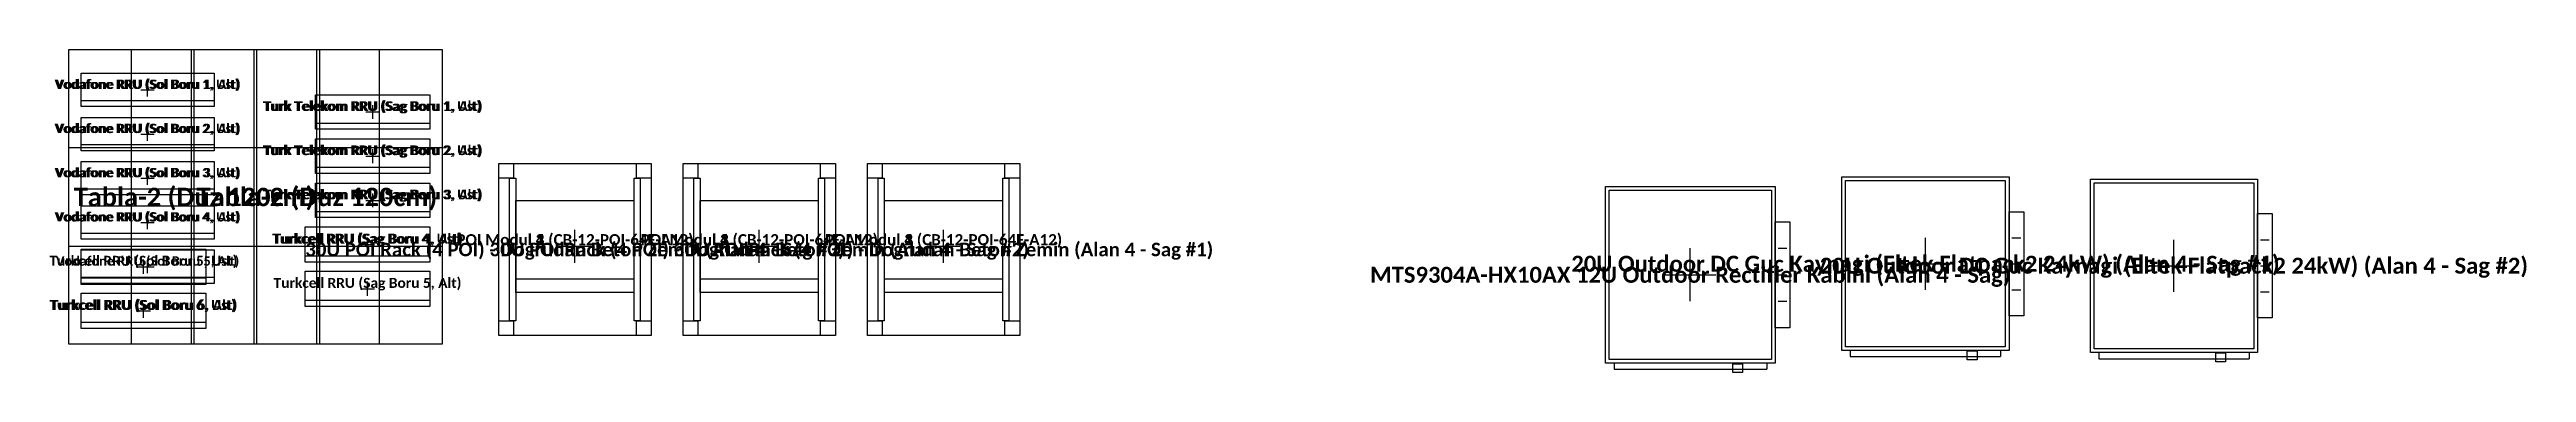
# Model space of a CAD drawing. Header units: metres. Extents: x -25 to 25, y -60.4 to 24.9.
# Drawn here: x 12.26 to 22.34, y -60.37 to -59.06 of the extents above; entities that cross this region are included whole.
import ezdxf
from ezdxf.enums import TextEntityAlignment as Align

# ---------------------------------------------------------------- set-up
doc = ezdxf.new("R2010")
doc.units = ezdxf.units.M
for name, color, linetype in [('BLOK_OZEL_PLATFORM', 140, 'CONTINUOUS'), ('EKP_POI_MODULLERI', 40, 'CONTINUOUS'), ('EKP_POI_TASIYICI_SASE', 30, 'CONTINUOUS'), ('EKP_RECTIFIER_ELTEK_20U', 3, 'CONTINUOUS'), ('EKP_RECTIFIER_MTS9304A', 94, 'CONTINUOUS'), ('EKP_TURK_TELEKOM_RRU', 4, 'CONTINUOUS'), ('EKP_TURKCELL_RRU', 5, 'CONTINUOUS'), ('EKP_VODAFONE_RRU', 1, 'CONTINUOUS')]:
    doc.layers.add(name, color=color, linetype=linetype)
doc.styles.get("Standard").update_dxf_attribs({"font": 'calibrib.ttf'})

msp = doc.modelspace()

# ---------------------------------------------------------------- texts
at = {"layer": 'BLOK_OZEL_PLATFORM'}
for p in [(12.85, -59.656), (13.35, -59.656)]:
    msp.add_text('Tabla-2 (Duz 120cm)', height=0.075, dxfattribs=at).set_placement(p, align=Align.MIDDLE_CENTER)
at = {"layer": 'EKP_POI_MODULLERI'}
for s, p in [('POI Modul 1 (CB-12-POI-64F-A12)', (14.4, -59.83)), ('POI Modul 2 (CB-12-POI-64F-A12)', (14.4, -59.83)), ('POI Modul 3 (CB-12-POI-64F-A12)', (14.4, -59.83)), ('POI Modul 4 (CB-12-POI-64F-A12)', (14.4, -59.83)), ('POI Modul 1 (CB-12-POI-64F-A12)', (15.15, -59.83)), ('POI Modul 2 (CB-12-POI-64F-A12)', (15.15, -59.83)), ('POI Modul 3 (CB-12-POI-64F-A12)', (15.15, -59.83)), ('POI Modul 4 (CB-12-POI-64F-A12)', (15.15, -59.83)), ('POI Modul 1 (CB-12-POI-64F-A12)', (15.9, -59.83)), ('POI Modul 2 (CB-12-POI-64F-A12)', (15.9, -59.83)), ('POI Modul 3 (CB-12-POI-64F-A12)', (15.9, -59.83)), ('POI Modul 4 (CB-12-POI-64F-A12)', (15.9, -59.83))]:
    msp.add_text(s, height=0.045, dxfattribs=at).set_placement(p, align=Align.MIDDLE_CENTER)
at = {"layer": 'EKP_POI_TASIYICI_SASE'}
for s, p in [('30U POI Rack (4 POI) - Dogrudan Beton Zemin (Alan 4 - Sag #3)', (14.4, -59.87)), ('30U POI Rack (4 POI) - Dogrudan Beton Zemin (Alan 4 - Sag #2)', (15.15, -59.87)), ('30U POI Rack (4 POI) - Dogrudan Beton Zemin (Alan 4 - Sag #1)', (15.9, -59.87))]:
    msp.add_text(s, height=0.055, dxfattribs=at).set_placement(p, align=Align.MIDDLE_CENTER)
at = {"layer": 'EKP_RECTIFIER_ELTEK_20U'}
for s, p in [('20U Outdoor DC Guc Kaynagi (Eltek Flatpack2 24kW) (Alan 4 - Sag #1)', (19.896, -59.928)), ('20U Outdoor DC Guc Kaynagi (Eltek Flatpack2 24kW) (Alan 4 - Sag #2)', (20.907, -59.936))]:
    msp.add_text(s, height=0.065, dxfattribs=at).set_placement(p, align=Align.MIDDLE_CENTER)
at = {"layer": 'EKP_RECTIFIER_MTS9304A'}
msp.add_text('MTS9304A-HX10AX 12U Outdoor Rectifier Kabini (Alan 4 - Sag)', height=0.065, dxfattribs=at).set_placement((18.939, -59.973), align=Align.MIDDLE_CENTER)
at = {"layer": 'EKP_TURK_TELEKOM_RRU'}
for s, p in [('Turk Telekom RRU (Sag Boru 1, Ust)', (13.577, -59.286)), ('Turk Telekom RRU (Sag Boru 1, Alt)', (13.577, -59.286)), ('Turk Telekom RRU (Sag Boru 2, Ust)', (13.577, -59.466)), ('Turk Telekom RRU (Sag Boru 2, Alt)', (13.577, -59.466)), ('Turk Telekom RRU (Sag Boru 3, Ust)', (13.577, -59.646)), ('Turk Telekom RRU (Sag Boru 3, Alt)', (13.577, -59.646))]:
    msp.add_text(s, height=0.0392, dxfattribs=at).set_placement(p, align=Align.MIDDLE_CENTER)
at = {"layer": 'EKP_TURKCELL_RRU'}
for s, p in [('Turkcell RRU (Sag Boru 4, Ust)', (13.556, -59.826)), ('Turkcell RRU (Sag Boru 4, Alt)', (13.556, -59.826)), ('Turkcell RRU (Sol Boru 5, Ust)', (12.644, -59.916)), ('Turkcell RRU (Sol Boru 6, Ust)', (12.644, -60.096)), ('Turkcell RRU (Sol Boru 6, Alt)', (12.644, -60.096)), ('Turkcell RRU (Sag Boru 5, Alt)', (13.556, -60.006))]:
    msp.add_text(s, height=0.0406, dxfattribs=at).set_placement(p, align=Align.MIDDLE_CENTER)
at = {"layer": 'EKP_VODAFONE_RRU'}
for s, p in [('Vodafone RRU (Sol Boru 1, Ust)', (12.661, -59.197)), ('Vodafone RRU (Sol Boru 1, Alt)', (12.661, -59.197)), ('Vodafone RRU (Sol Boru 2, Ust)', (12.661, -59.377)), ('Vodafone RRU (Sol Boru 2, Alt)', (12.661, -59.377)), ('Vodafone RRU (Sol Boru 3, Ust)', (12.661, -59.557)), ('Vodafone RRU (Sol Boru 3, Alt)', (12.661, -59.557)), ('Vodafone RRU (Sol Boru 4, Ust)', (12.661, -59.737)), ('Vodafone RRU (Sol Boru 4, Alt)', (12.661, -59.737)), ('Vodafone RRU (Sol Boru 5, Alt)', (12.661, -59.917))]:
    msp.add_text(s, height=0.0378, dxfattribs=at).set_placement(p, align=Align.MIDDLE_CENTER)

# ---------------------------------------------------------------- linework, layer by layer
at = {"layer": 'BLOK_OZEL_PLATFORM'}
for p, q in [((12.595, -60.256), (12.595, -59.055)), ((12.85, -60.256), (12.85, -59.055)), ((13.095, -60.256), (13.095, -59.055)), ((13.105, -60.256), (13.105, -59.055)), ((13.35, -60.256), (13.35, -59.055)), ((13.605, -60.256), (13.605, -59.055)), ((12.34, -59.455), (13.36, -59.455)), ((12.84, -59.455), (13.86, -59.455)), ((12.34, -59.856), (13.36, -59.856)), ((12.84, -59.856), (13.86, -59.856))]:
    msp.add_line(p, q, dxfattribs=at)
for points in [[(12.34, -60.256), (12.34, -59.055), (13.36, -59.055), (13.36, -60.256)], [(12.84, -60.256), (12.84, -59.055), (13.86, -59.055), (13.86, -60.256)]]:
    msp.add_lwpolyline(points, close=True, dxfattribs=at)
at = {"layer": 'EKP_POI_MODULLERI'}
for p, q in [((14.333, -59.857), (14.467, -59.857)), ((14.333, -59.857), (14.467, -59.857)), ((14.333, -59.857), (14.467, -59.857)), ((14.333, -59.857), (14.467, -59.857)), ((14.4, -59.925), (14.4, -59.79)), ((14.4, -59.925), (14.4, -59.79)), ((14.4, -59.925), (14.4, -59.79)), ((14.4, -59.925), (14.4, -59.79)), ((15.083, -59.857), (15.217, -59.857)), ((15.083, -59.857), (15.217, -59.857)), ((15.083, -59.857), (15.217, -59.857)), ((15.083, -59.857), (15.217, -59.857)), ((15.15, -59.925), (15.15, -59.79)), ((15.15, -59.925), (15.15, -59.79)), ((15.15, -59.925), (15.15, -59.79)), ((15.15, -59.925), (15.15, -59.79)), ((15.833, -59.857), (15.967, -59.857)), ((15.833, -59.857), (15.967, -59.857)), ((15.833, -59.857), (15.967, -59.857)), ((15.833, -59.857), (15.967, -59.857)), ((15.9, -59.925), (15.9, -59.79)), ((15.9, -59.925), (15.9, -59.79)), ((15.9, -59.925), (15.9, -59.79)), ((15.9, -59.925), (15.9, -59.79)), ((14.16, -59.989), (14.64, -59.989)), ((14.16, -59.989), (14.64, -59.989)), ((14.16, -59.989), (14.64, -59.989)), ((14.16, -59.989), (14.64, -59.989)), ((14.91, -59.989), (15.39, -59.989)), ((14.91, -59.989), (15.39, -59.989)), ((14.91, -59.989), (15.39, -59.989)), ((14.91, -59.989), (15.39, -59.989)), ((15.66, -59.989), (16.14, -59.989)), ((15.66, -59.989), (16.14, -59.989)), ((15.66, -59.989), (16.14, -59.989)), ((15.66, -59.989), (16.14, -59.989))]:
    msp.add_line(p, q, dxfattribs=at)
for points in [[(14.16, -60.045), (14.16, -59.67), (14.64, -59.67), (14.64, -60.045)], [(14.16, -60.045), (14.16, -59.67), (14.64, -59.67), (14.64, -60.045)], [(14.16, -60.045), (14.16, -59.67), (14.64, -59.67), (14.64, -60.045)], [(14.16, -60.045), (14.16, -59.67), (14.64, -59.67), (14.64, -60.045)], [(14.91, -60.045), (14.91, -59.67), (15.39, -59.67), (15.39, -60.045)], [(14.91, -60.045), (14.91, -59.67), (15.39, -59.67), (15.39, -60.045)], [(14.91, -60.045), (14.91, -59.67), (15.39, -59.67), (15.39, -60.045)], [(14.91, -60.045), (14.91, -59.67), (15.39, -59.67), (15.39, -60.045)], [(15.66, -60.045), (15.66, -59.67), (16.14, -59.67), (16.14, -60.045)], [(15.66, -60.045), (15.66, -59.67), (16.14, -59.67), (16.14, -60.045)], [(15.66, -60.045), (15.66, -59.67), (16.14, -59.67), (16.14, -60.045)], [(15.66, -60.045), (15.66, -59.67), (16.14, -59.67), (16.14, -60.045)]]:
    msp.add_lwpolyline(points, close=True, dxfattribs=at)
at = {"layer": 'EKP_POI_TASIYICI_SASE'}
for points in [[(14.09, -60.22), (14.09, -59.52), (14.71, -59.52), (14.71, -60.22)], [(14.09, -59.58), (14.09, -59.52), (14.15, -59.52), (14.15, -59.58)], [(14.65, -59.58), (14.65, -59.52), (14.71, -59.52), (14.71, -59.58)], [(14.84, -60.22), (14.84, -59.52), (15.46, -59.52), (15.46, -60.22)], [(14.84, -59.58), (14.84, -59.52), (14.9, -59.52), (14.9, -59.58)], [(15.4, -59.58), (15.4, -59.52), (15.46, -59.52), (15.46, -59.58)], [(15.59, -60.22), (15.59, -59.52), (16.21, -59.52), (16.21, -60.22)], [(15.59, -59.58), (15.59, -59.52), (15.65, -59.52), (15.65, -59.58)], [(16.15, -59.58), (16.15, -59.52), (16.21, -59.52), (16.21, -59.58)], [(14.134, -60.16), (14.134, -59.58), (14.159, -59.58), (14.159, -60.16)], [(14.641, -60.16), (14.641, -59.58), (14.666, -59.58), (14.666, -60.16)], [(14.884, -60.16), (14.884, -59.58), (14.909, -59.58), (14.909, -60.16)], [(15.391, -60.16), (15.391, -59.58), (15.416, -59.58), (15.416, -60.16)], [(15.634, -60.16), (15.634, -59.58), (15.659, -59.58), (15.659, -60.16)], [(16.141, -60.16), (16.141, -59.58), (16.166, -59.58), (16.166, -60.16)], [(14.09, -60.22), (14.09, -60.16), (14.15, -60.16), (14.15, -60.22)], [(14.65, -60.22), (14.65, -60.16), (14.71, -60.16), (14.71, -60.22)], [(14.84, -60.22), (14.84, -60.16), (14.9, -60.16), (14.9, -60.22)], [(15.4, -60.22), (15.4, -60.16), (15.46, -60.16), (15.46, -60.22)], [(15.59, -60.22), (15.59, -60.16), (15.65, -60.16), (15.65, -60.22)], [(16.15, -60.22), (16.15, -60.16), (16.21, -60.16), (16.21, -60.22)]]:
    msp.add_lwpolyline(points, close=True, dxfattribs=at)
at = {"layer": 'EKP_RECTIFIER_ELTEK_20U'}
for p, q in [((19.896, -60.034), (19.896, -59.822)), ((20.248, -59.822), (20.284, -59.822)), ((20.907, -60.042), (20.907, -59.83)), ((21.259, -59.83), (21.295, -59.83)), ((19.794, -59.928), (19.998, -59.928)), ((20.248, -59.928), (20.284, -59.928)), ((20.805, -59.936), (21.009, -59.936)), ((21.259, -59.936), (21.295, -59.936)), ((20.248, -60.034), (20.284, -60.034)), ((21.259, -60.042), (21.295, -60.042)), ((19.59, -60.281), (19.59, -60.306)), ((19.59, -60.306), (20.202, -60.306)), ((20.202, -60.281), (20.202, -60.306)), ((20.601, -60.29), (20.601, -60.315)), ((20.601, -60.315), (21.213, -60.315)), ((21.213, -60.29), (21.213, -60.315))]:
    msp.add_line(p, q, dxfattribs=at)
for points in [[(19.556, -60.281), (19.556, -59.574), (20.236, -59.574), (20.236, -60.281)], [(19.571, -60.266), (19.571, -59.589), (20.221, -59.589), (20.221, -60.266)], [(20.567, -60.29), (20.567, -59.583), (21.247, -59.583), (21.247, -60.29)], [(20.582, -60.275), (20.582, -59.598), (21.232, -59.598), (21.232, -60.275)], [(20.236, -60.14), (20.236, -59.716), (20.296, -59.716), (20.296, -60.14)], [(21.247, -60.148), (21.247, -59.724), (21.307, -59.724), (21.307, -60.148)], [(20.066, -60.319), (20.066, -60.283), (20.106, -60.283), (20.106, -60.319)], [(21.077, -60.327), (21.077, -60.291), (21.117, -60.291), (21.117, -60.327)]]:
    msp.add_lwpolyline(points, close=True, dxfattribs=at)
at = {"layer": 'EKP_RECTIFIER_MTS9304A'}
for p, q in [((18.939, -60.081), (18.939, -59.865)), ((19.296, -59.865), (19.332, -59.865)), ((18.836, -59.973), (19.043, -59.973)), ((19.296, -59.973), (19.332, -59.973)), ((19.296, -60.081), (19.332, -60.081)), ((18.629, -60.333), (18.629, -60.358)), ((18.629, -60.358), (19.25, -60.358)), ((19.25, -60.333), (19.25, -60.358))]:
    msp.add_line(p, q, dxfattribs=at)
for points in [[(18.594, -60.333), (18.594, -59.613), (19.284, -59.613), (19.284, -60.333)], [(18.609, -60.318), (18.609, -59.628), (19.269, -59.628), (19.269, -60.318)], [(19.284, -60.189), (19.284, -59.757), (19.344, -59.757), (19.344, -60.189)], [(19.112, -60.371), (19.112, -60.335), (19.152, -60.335), (19.152, -60.371)]]:
    msp.add_lwpolyline(points, close=True, dxfattribs=at)
at = {"layer": 'EKP_TURK_TELEKOM_RRU'}
for p, q in [((13.344, -59.355), (13.81, -59.355)), ((13.344, -59.355), (13.81, -59.355)), ((13.549, -59.31), (13.605, -59.31)), ((13.549, -59.31), (13.605, -59.31)), ((13.577, -59.338), (13.577, -59.282)), ((13.577, -59.338), (13.577, -59.282)), ((13.577, -59.518), (13.577, -59.462)), ((13.577, -59.518), (13.577, -59.462)), ((13.344, -59.535), (13.81, -59.535)), ((13.344, -59.535), (13.81, -59.535)), ((13.549, -59.49), (13.605, -59.49)), ((13.549, -59.49), (13.605, -59.49)), ((13.549, -59.67), (13.605, -59.67)), ((13.549, -59.67), (13.605, -59.67)), ((13.577, -59.698), (13.577, -59.642)), ((13.577, -59.698), (13.577, -59.642)), ((13.344, -59.715), (13.81, -59.715)), ((13.344, -59.715), (13.81, -59.715))]:
    msp.add_line(p, q, dxfattribs=at)
for points in [[(13.344, -59.38), (13.344, -59.24), (13.81, -59.24), (13.81, -59.38)], [(13.344, -59.38), (13.344, -59.24), (13.81, -59.24), (13.81, -59.38)], [(13.344, -59.56), (13.344, -59.42), (13.81, -59.42), (13.81, -59.56)], [(13.344, -59.56), (13.344, -59.42), (13.81, -59.42), (13.81, -59.56)], [(13.344, -59.74), (13.344, -59.6), (13.81, -59.6), (13.81, -59.74)], [(13.344, -59.74), (13.344, -59.6), (13.81, -59.6), (13.81, -59.74)]]:
    msp.add_lwpolyline(points, close=True, dxfattribs=at)
at = {"layer": 'EKP_TURKCELL_RRU'}
for p, q in [((13.527, -59.85), (13.585, -59.85)), ((13.527, -59.85), (13.585, -59.85)), ((13.556, -59.879), (13.556, -59.821)), ((13.556, -59.879), (13.556, -59.821)), ((12.615, -59.94), (12.673, -59.94)), ((12.644, -59.969), (12.644, -59.911)), ((13.302, -59.896), (13.81, -59.896)), ((13.302, -59.896), (13.81, -59.896)), ((12.39, -59.986), (12.898, -59.986)), ((13.527, -60.03), (13.585, -60.03)), ((13.556, -60.059), (13.556, -60.001)), ((12.39, -60.166), (12.898, -60.166)), ((12.39, -60.166), (12.898, -60.166)), ((12.615, -60.12), (12.673, -60.12)), ((12.615, -60.12), (12.673, -60.12)), ((12.644, -60.149), (12.644, -60.091)), ((12.644, -60.149), (12.644, -60.091)), ((13.302, -60.076), (13.81, -60.076))]:
    msp.add_line(p, q, dxfattribs=at)
for points in [[(12.39, -60.012), (12.39, -59.868), (12.898, -59.868), (12.898, -60.012)], [(13.302, -59.922), (13.302, -59.778), (13.81, -59.778), (13.81, -59.922)], [(13.302, -59.922), (13.302, -59.778), (13.81, -59.778), (13.81, -59.922)], [(13.302, -60.102), (13.302, -59.958), (13.81, -59.958), (13.81, -60.102)], [(12.39, -60.192), (12.39, -60.048), (12.898, -60.048), (12.898, -60.192)], [(12.39, -60.192), (12.39, -60.048), (12.898, -60.048), (12.898, -60.192)]]:
    msp.add_lwpolyline(points, close=True, dxfattribs=at)
at = {"layer": 'EKP_VODAFONE_RRU'}
for p, q in [((12.39, -59.263), (12.932, -59.263)), ((12.39, -59.263), (12.932, -59.263)), ((12.634, -59.22), (12.688, -59.22)), ((12.634, -59.22), (12.688, -59.22)), ((12.661, -59.247), (12.661, -59.193)), ((12.661, -59.247), (12.661, -59.193)), ((12.39, -59.443), (12.932, -59.443)), ((12.39, -59.443), (12.932, -59.443)), ((12.634, -59.4), (12.688, -59.4)), ((12.634, -59.4), (12.688, -59.4)), ((12.661, -59.427), (12.661, -59.373)), ((12.661, -59.427), (12.661, -59.373)), ((12.661, -59.607), (12.661, -59.553)), ((12.661, -59.607), (12.661, -59.553)), ((12.39, -59.623), (12.932, -59.623)), ((12.39, -59.623), (12.932, -59.623)), ((12.634, -59.58), (12.688, -59.58)), ((12.634, -59.58), (12.688, -59.58)), ((12.634, -59.76), (12.688, -59.76)), ((12.634, -59.76), (12.688, -59.76)), ((12.661, -59.787), (12.661, -59.733)), ((12.661, -59.787), (12.661, -59.733)), ((12.39, -59.803), (12.932, -59.803)), ((12.39, -59.803), (12.932, -59.803)), ((12.634, -59.94), (12.688, -59.94)), ((12.661, -59.967), (12.661, -59.913)), ((12.39, -59.983), (12.932, -59.983))]:
    msp.add_line(p, q, dxfattribs=at)
for points in [[(12.39, -59.288), (12.39, -59.152), (12.932, -59.152), (12.932, -59.288)], [(12.39, -59.288), (12.39, -59.152), (12.932, -59.152), (12.932, -59.288)], [(12.39, -59.468), (12.39, -59.332), (12.932, -59.332), (12.932, -59.468)], [(12.39, -59.468), (12.39, -59.332), (12.932, -59.332), (12.932, -59.468)], [(12.39, -59.648), (12.39, -59.512), (12.932, -59.512), (12.932, -59.648)], [(12.39, -59.648), (12.39, -59.512), (12.932, -59.512), (12.932, -59.648)], [(12.39, -59.828), (12.39, -59.692), (12.932, -59.692), (12.932, -59.828)], [(12.39, -59.828), (12.39, -59.692), (12.932, -59.692), (12.932, -59.828)], [(12.39, -60.008), (12.39, -59.872), (12.932, -59.872), (12.932, -60.008)]]:
    msp.add_lwpolyline(points, close=True, dxfattribs=at)

msp.set_redraw_order([(e.dxf.handle, doc.entitydb.next_handle()) for e in msp.query("TEXT MTEXT ATTDEF DIMENSION ARC_DIMENSION")])  # texts and dimensions are drawn at this point

doc.saveas('drawing.dxf')
